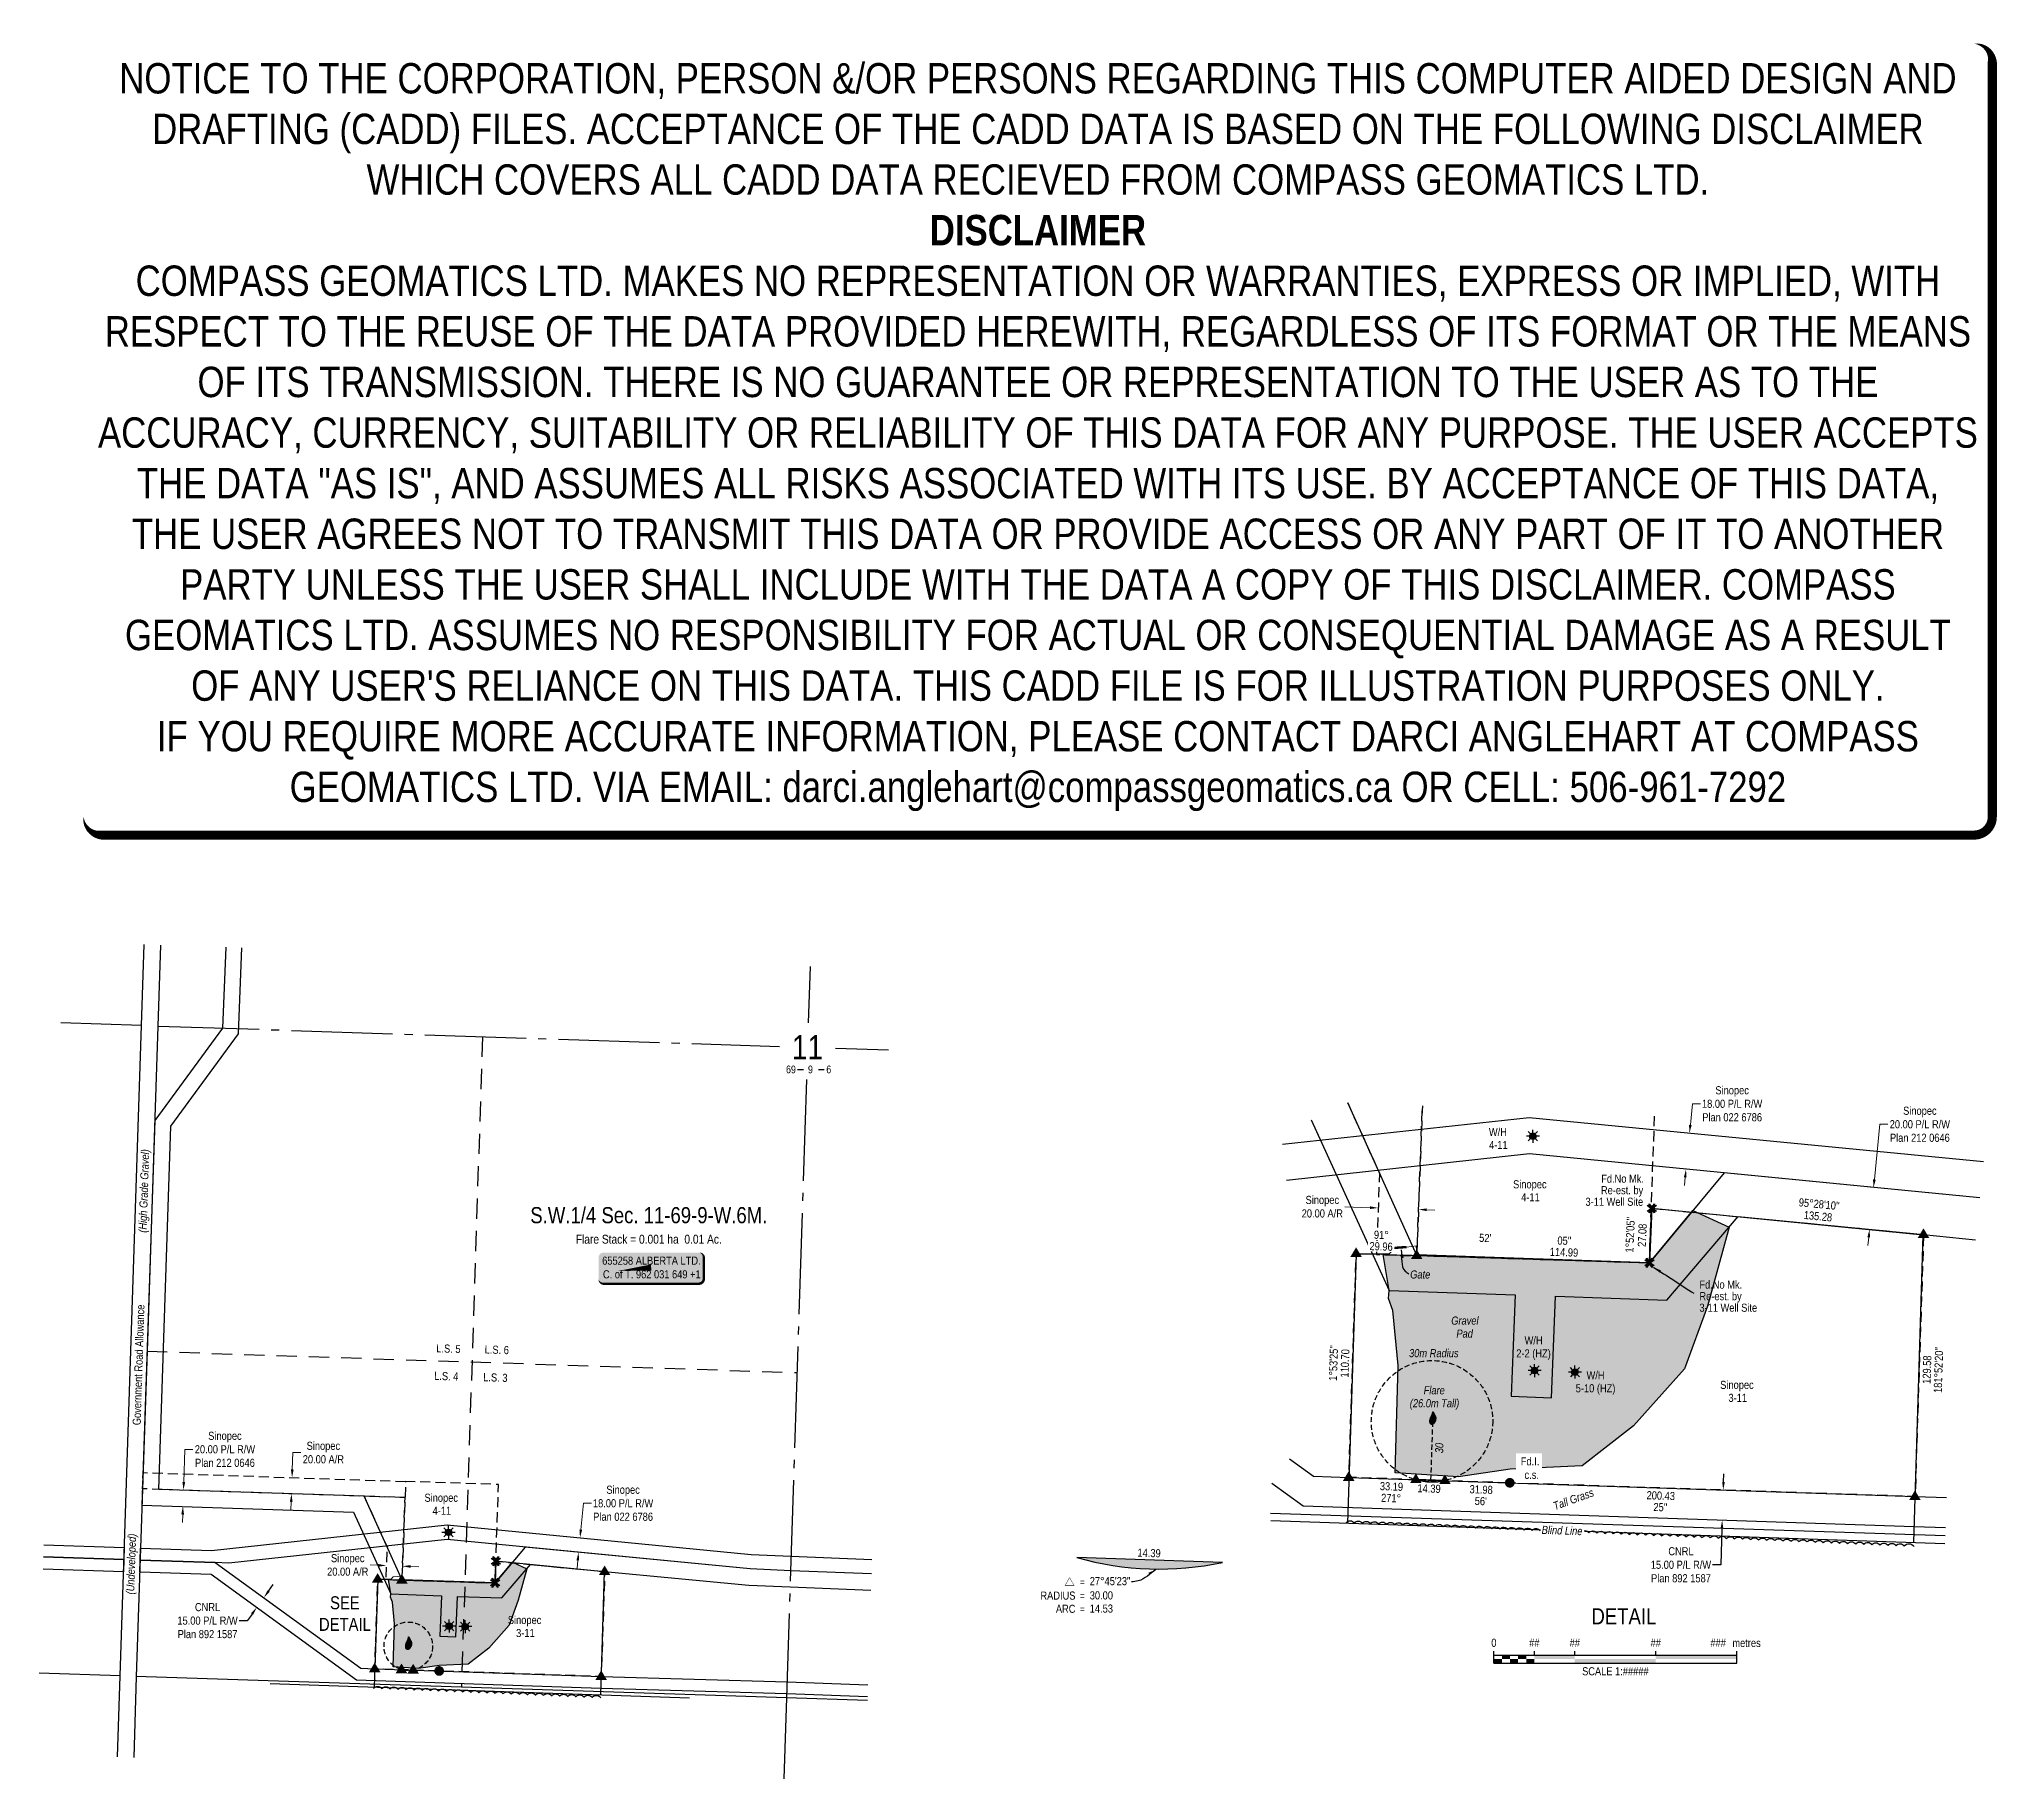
# Model space of a CAD drawing. Extents: x 354407 to 356825, y 6091735 to 6093884.
import ezdxf
from ezdxf.enums import TextEntityAlignment as Align

# ---------------------------------------------------------------- set-up
doc = ezdxf.new("R2010")
doc.units = 0
doc.header["$LTSCALE"] = 5
doc.header["$PDSIZE"] = 0.5
for name, pattern in [('0', [1, 1, 0]), ('foc-ACCESSROAD', [3.75, 2.5, -1.25]), ('foc-LSD', [8, 5, -3]), ('foc-QUARTERLINE', [33, 25, -3, 2, -3]), ('foc-TIELINE', [1.875, 1.25, -0.625])]:
    doc.linetypes.add(name, pattern=pattern)
for name, color, linetype in [('10', 1, 'Continuous'), ('9', 3, 'Continuous'), ('AS-FENCE', 48, 'foc-FENCE'), ('AS-ROADS', 254, 'Continuous'), ('AS-SYMBOL', 7, 'Continuous'), ('C-AR', 13, 'foc-ACCESSROAD'), ('C-RW', 13, 'Continuous'), ('C-SYMBOL', 7, 'Continuous'), ('C-WS', 13, 'foc-ACCESSROAD'), ('C-WS-S', 13, 'Continuous'), ('CG-NOTES', 7, 'Continuous'), ('DETAIL-T', 7, 'Continuous'), ('F-RW', 190, 'Continuous'), ('L-AREAREQUIRED', 7, 'Continuous'), ('L-BD', 7, 'Continuous'), ('L-MON', 1, 'Continuous'), ('L-MON-T', 1, 'Continuous'), ('L-ROAD-T', 7, 'Continuous'), ('L-SEC', 7, 'Continuous'), ('L-SECLBL', 7, 'Continuous'), ('L-SECQ', 8, 'foc-QUARTERLINE'), ('L-SECTION-LSD', 7, 'foc-LSD'), ('P-BUFFER-PURPLE', 187, 'foc-TIELINE'), ('P-BUFFER-PURPLE-T', 187, 'Continuous'), ('P-TEMP-H', 41, 'Continuous'), ('P-TEMP_WORKSPACE', 46, 'Continuous'), ('T-BUSH', 110, '0'), ('T-BUSH-T', 110, 'Continuous'), ('T-TIE', 201, 'foc-TIELINE')]:
    doc.layers.add(name, color=color, linetype=linetype)
for name, color, linetype, lineweight in [('AS-GENERAL', 48, 'Continuous', 18), ('C-RW-T', 13, 'Continuous', 9), ('C-WS-T', 13, 'Continuous', 9), ('P-TEMP-T', 46, 'Continuous', 18), ('T-TEXT', 48, 'Continuous', 18), ('T-TIE-T', 201, 'Continuous', 18)]:
    doc.layers.add(name, color=color, linetype=linetype, lineweight=lineweight)
doc.layers.add('DISCLAIMER', color=7, linetype='Continuous', plot=False)
doc.layers.add('oil_and_gas_wells_pt', color=7, linetype='Continuous', plot=False)
doc.styles.add('100L', font='ARIALN.TTF', dxfattribs={"height": 11})
doc.styles.add('175L', font='ARIALN.TTF', dxfattribs={"height": 20})
doc.styles.add('80', font='ARIALN.TTF', dxfattribs={"height": 10})
doc.styles.add('80CG', font='ARIALN.TTF', dxfattribs={"height": 10})
doc.styles.add('80L', font='ARIALN.TTF', dxfattribs={"height": 10})
doc.styles.add('80LS', font='ARIALNI.TTF', dxfattribs={"height": 10})
doc.styles.add('foc-LtypeFont', font='ARIALN.TTF', dxfattribs={"height": 7.35})
doc.styles.add('MtXpl_Arial_Narrow', font='ARIALNI.TTF')
doc.styles.add('SIMPLEX', font='ARIALN.TTF')
doc.linetypes.add('foc-FENCE', pattern='A,10,-1,["X",foc-LtypeFont,S=0.2,R=0,X=-0.625,Y=-0.75],-1.24', length=12.24)
doc.dimstyles.new('Compass 5 000', dxfattribs={"dimscale": 5, "dimtxt": 9, "dimasz": 2, "dimexe": 0.2, "dimexo": 0.0625, "dimgap": 0.5, "dimtad": 0, "dimtih": 1, "dimtoh": 1, "dimzin": 0, "dimdsep": 46, "dimtxsty": '80CG', "dimcen": 0.1, "dimse1": 1, "dimse2": 1, "dimclrd": 256, "dimclrt": 256, "dimaunit": 1, "dimadec": 4, "dimazin": 0, "dimtfac": 0.06, "dimtofl": 0, "dimtmove": 0, "dimatfit": 1, "dimfxl": 0.2, "dimtolj": 1, "dimtzin": 0, "dimlwd": -1, "dimarcsym": 0})

msp = doc.modelspace()

# ---------------------------------------------------------------- texts
at = {"layer": 'C-SYMBOL', "color": 3, "style": '175L'}
msp.add_text('S.W.1/4 Sec. 11-69-9-W.6M.', height=19.99487, dxfattribs=at).set_placement((355159.972, 6092415.568), align=Align.BOTTOM_CENTER)
at = {"layer": 'C-WS-T', "char_height": 9.99744, "attachment_point": 1, "line_spacing_factor": 0.961801, "style": '175L'}
for s, insert, width in [('\\pi16.809;W/H\\P\\pi17.048;4-11', (356180.853, 6092539.307), 54.76536), ('\\pi0.30913;Sinopec\\P\\pi10.354;4-11', (356227.214, 6092474.705), 41.37861), ('\\pi16.809;W/H\\P\\pi6.5797;2-2 (HZ)', (356224.919, 6092281.9), 54.76536), ('\\pi16.809;W/H\\P\\pi3.4632;5-10 (HZ)', (356301.457, 6092238.786), 54.76536), ('\\pi0.30913;Sinopec\\P\\pi10.518;3-11', (356483.059, 6092226.972), 41.37861), ('\\pi0.30913;Sinopec\\P\\pi10.354;4-11', (354882.567, 6092087.542), 41.37861), ('\\pi0.30913;Sinopec\\P\\pi10.518;3-11', (354985.542, 6091936.514), 41.37861)]:
    msp.add_mtext(s, dxfattribs=dict(at, insert=insert, width=width))
at = {"layer": 'DETAIL-T', "color": 3, "attachment_point": 5, "style": '80CG'}
for s, insert, char_height, width in [('SEE\\PDETAIL', (354784.575, 6091939.448), 15.9959, 63.61982), ('DETAIL', (356364.411, 6091936.133), 19.9949, 223.80065)]:
    msp.add_mtext(s, dxfattribs=dict(at, insert=insert, char_height=char_height, width=width))
at = {"layer": 'L-AREAREQUIRED', "color": 5, "style": '100L'}
msp.add_text('Flare Stack = 0.001 ha  0.01 Ac.', height=10.99718, dxfattribs=at).set_placement((355159.972, 6092393.074), align=Align.BOTTOM_CENTER)
at = {"layer": 'L-BD', "style": '80L'}
for s, height, rotation, p in [("95°28'10''", 9.9974, 354.5103, (356605.585, 6092445.237)), ("1°52'05''", 9.9974, 87.4695, (356372.046, 6092407.367)), ('135.28', 9.9974, 354.5103, (356604.151, 6092430.31)), ('27.08', 9.9974, 87.4695, (356387.027, 6092406.705)), ("1°53'25''", 9.9974, 88.1099, (356005.605, 6092249.02)), ('110.70', 9.9974, 88.1099, (356019.843, 6092248.55)), ("181°52'20''", 9.99744, 88.1271, (356752.957, 6092240.292)), ('129.58', 9.9974, 88.1271, (356738.719, 6092240.758))]:
    msp.add_text(s, height=height, rotation=rotation, dxfattribs=at).set_placement(p, align=Align.MIDDLE)
at = {"layer": 'L-BD', "linetype": 'Continuous', "style": '80L'}
for s, rotation, p in [("52'", 358.1992, (356193.104, 6092403.415)), ("05''", 358.1992, (356290.88, 6092400.075)), ('114.99', 358.1992, (356290.432, 6092385.835)), ('14.39', 358.0662, (356123.798, 6092093.935)), ('31.98', 358.0662, (356188.111, 6092092.676)), ('200.43', 358.0578, (356409.972, 6092085.162)), ('271°', 358.0662, (356076.851, 6092082.19)), ("56'", 358.0662, (356187.63, 6092078.438)), ("25''", 358.0578, (356409.489, 6092070.924))]:
    msp.add_text(s, height=9.9974, rotation=rotation, dxfattribs=at).set_placement(p, align=Align.MIDDLE)
at = {"layer": 'L-MON-T', "char_height": 9.99744, "attachment_point": 1, "line_spacing_factor": 0.855, "style": '80L'}
for s, insert, width in [('\\pi32.148;Fd.No Mk.\\P\\pi31.814;Re-est. by\\P\\pi12.692;3-11 Well Site', (356304.251, 6092481.651), 83.02823), ('Fd.No Mk.\\PRe-est. by\\P3-11 Well Site', (356457.703, 6092350.787), 70.89356)]:
    msp.add_mtext(s, dxfattribs=dict(at, insert=insert, width=width))
at = {"layer": 'L-ROAD-T', "style": '80L'}
msp.add_text('Government Road Allowance', height=9.99744, rotation=88.176738, dxfattribs=at).set_placement((354529.665, 6092246.617), align=Align.MIDDLE_CENTER)
at = {"layer": 'P-BUFFER-PURPLE-T', "insert": (356098.902, 6092266.113), "char_height": 9.99744, "width": 60.76655, "attachment_point": 1, "line_spacing_factor": 0.961801, "style": '175L'}
msp.add_mtext('\\pi0.15569;{\\fArial Narrow|b0|i1|c0|p34;30m Radius}', dxfattribs=at)
at = {"layer": 'P-TEMP-T', "linetype": 'Continuous', "style": '80L'}
msp.add_text('14.39', height=9.9974, rotation=358.0662, dxfattribs=at).set_placement((355777.945, 6092014.345), align=Align.MIDDLE)
at = {"layer": 'T-BUSH-T', "linetype": 'Continuous', "style": '80LS'}
msp.add_text('Tall Grass', height=9.9974, rotation=20, dxfattribs=at).set_placement((356302.04, 6092080.74), align=Align.MIDDLE_CENTER)
at = {"layer": 'T-TEXT', "style": '80LS'}
for s, p in [('(High Grade Gravel)', (354536.243, 6092461.494)), ('(Undeveloped)', (354520.476, 6092000.67))]:
    msp.add_text(s, height=9.99744, rotation=88.176687, dxfattribs=at).set_placement(p, align=Align.MIDDLE_CENTER)
at = {"layer": 'T-TEXT', "char_height": 9.99744, "attachment_point": 1, "line_spacing_factor": 0.961801, "style": '175L'}
for s, insert, width in [('\\pi0.60578;{\\fArial Narrow|b0|i1|c0|p34;Gate}', (356099.802, 6092363.328), 24.6503), ('\\pi0.60578;{\\fArial Narrow|b0|i1|c0|p34;Gravel\\P\\pi6.9684;Pad}', (356150.547, 6092306.356), 34.3204), ('\\pi17.641;{\\fArial Narrow|b0|i1|c0|p34;Flare\\P\\pi0.53417;(26.0m Tall)}', (356099.418, 6092220.281), 60.53469)]:
    msp.add_mtext(s, dxfattribs=dict(at, insert=insert, width=width))
at = {"layer": 'T-TIE-T', "insert": (356131.112, 6092137.39), "char_height": 9.99744, "width": 12.94798, "attachment_point": 1, "rotation": 88.00241, "line_spacing_factor": 0.961801, "style": '175L'}
msp.add_mtext('\\pi0.36369;{\\fArial Narrow|b0|i1|c0|p34;30}', dxfattribs=at)

# ---------------------------------------------------------------- blocks, each defined once
blk = doc.blocks.new('L-SECLBL')
at = {"layer": '9', "color": 7}
for p, q in [((-5.1, -27.8), (-12.3, -27.8)), ((20.7, -27.8), (13.5, -27.8))]:
    blk.add_line(p, q, dxfattribs=at)
at = {"layer": '10', "color": 2, "style": 'SIMPLEX'}
blk.add_attdef('SEC', text='', height=30, dxfattribs=at).set_placement((0, 0), align=Align.MIDDLE)
at = {"layer": '10', "color": 5, "style": '80L'}
blk.add_attdef('TWP', text='', height=9.5, dxfattribs=at).set_placement((-14.4, -27.4), align=Align.MIDDLE_RIGHT)
blk.add_attdef('RGE', text='', height=9.5, dxfattribs=at).set_placement((3.6, -27.4), align=Align.MIDDLE_CENTER)
blk.add_attdef('MER', text='', height=9.5, dxfattribs=at).set_placement((23.2, -27.4), align=Align.MIDDLE_LEFT)
blk = doc.blocks.new('*D362')
at = {"layer": 'C-RW-T', "transparency": 16777216}
for p, q in [((355075.9, 6092043.1), (355079.1, 6092075.7)), ((355079.1, 6092075.7), (355089.1, 6092075.7)), ((355072.2, 6092005.3), (355071.3, 6091995.3))]:
    blk.add_line(p, q, dxfattribs=at)
for points in [[(355074.3, 6092043.2), (355077.6, 6092042.9), (355075, 6092033.1)], [(355070.6, 6092005.4), (355073.9, 6092005.1), (355073.2, 6092015.2)]]:
    blk.add_solid(points, dxfattribs=at)
at = {"layer": 'C-RW-T', "transparency": 16777216, "insert": (355128.2, 6092075.7), "char_height": 10, "attachment_point": 5, "style": '80CG'}
blk.add_mtext('\\A1;Sinopec\\P18.00 P/L R/W\\PPlan 022 6786', dxfattribs=at)
blk = doc.blocks.new('STRIA')
blk.add_hatch(color=255).paths.add_polyline_path([(-0.04, 1.52), (-1.47, -0.87), (1.39, -0.87)])
blk = doc.blocks.new('STRIAA')
blk.add_blockref('STRIA', (0, 0))
blk = doc.blocks.new('STRIB')
at = {"color": 1}
blk.add_solid([(-1.12, -0.67), (-0.04, 1.13), (1.04, -0.67)], dxfattribs=at)
blk = doc.blocks.new('STRIBB')
blk.add_blockref('STRIB', (0, 0))
blk = doc.blocks.new('STRICC')
for name in ['STRIAA', 'STRIBB']:
    blk.add_blockref(name, (0, 0))
blk = doc.blocks.new('fdspike')
blk.add_blockref('STRICC', (0, 0))
blk = doc.blocks.new('fdia')
at = {"color": 255, "const_width": 1}
blk.add_lwpolyline([(-0.5, 0, 1), (0.5, 0, 1)], format="xyb", close=True, dxfattribs=at)
blk = doc.blocks.new('Fdiaa')
blk.add_blockref('fdia', (0, 0))
blk = doc.blocks.new('fdib')
at = {"color": 1, "const_width": 1.6}
blk.add_lwpolyline([(-0.4, 0, 1), (0.4, 0, 1)], format="xyb", close=True, dxfattribs=at)
at = {"color": 1}
blk.add_circle((0, 0), 0.8, dxfattribs=at)
blk = doc.blocks.new('Fdibb')
blk.add_blockref('fdib', (0, 0))
blk = doc.blocks.new('fdicc')
for name in ['Fdibb', 'Fdiaa']:
    blk.add_blockref(name, (0, 0))
blk = doc.blocks.new('FDI')
blk.add_blockref('fdicc', (0, 0))
blk = doc.blocks.new('GAS')
h = blk.add_hatch(color=255)
h.dxf.hatch_style = 1
edge = h.paths.add_edge_path()
edge.add_arc((0, 0), 0.9, 0, 360)
for p, q in [((-0.81, 0), (-1.62, 0)), ((-0.57, 0.57), (-1.14, 1.14)), ((0, 0.81), (0, 1.62)), ((0.57, 0.57), (1.14, 1.14)), ((1.62, 0), (0.81, 0)), ((-0.57, -0.57), (-1.14, -1.14)), ((0, -0.81), (0, -1.62)), ((1.14, -1.14), (0.57, -0.57))]:
    blk.add_line(p, q)
blk.add_circle((0, 0), 0.8)
blk = doc.blocks.new('*D366')
at = {"layer": 'F-RW', "transparency": 16777216}
for p, q in [((354690.3, 6091967.3), (354696.1, 6091975.4)), ((354664, 6091930.7), (354654, 6091930.7)), ((354669.9, 6091938.8), (354664, 6091930.7))]:
    blk.add_line(p, q, dxfattribs=at)
for points in [[(354668.5, 6091939.8), (354671.2, 6091937.9), (354675.7, 6091947)], [(354689, 6091968.2), (354691.7, 6091966.3), (354684.5, 6091959.2)]]:
    blk.add_solid(points, dxfattribs=at)
at = {"layer": 'F-RW', "transparency": 16777216, "insert": (354614.9, 6091930.7), "char_height": 10, "attachment_point": 5, "style": '80CG'}
blk.add_mtext('\\A1;CNRL\\P15.00 P/L R/W\\PPlan 892 1587', dxfattribs=at)
blk = doc.blocks.new('*D367')
at = {"layer": 'C-RW-T', "transparency": 16777216}
for p, q in [((354585.5, 6092101.9), (354586.9, 6092142.3)), ((354586.9, 6092142.3), (354596.9, 6092142.3)), ((354584.2, 6092061.9), (354583.9, 6092051.9))]:
    blk.add_line(p, q, dxfattribs=at)
for points in [[(354583.9, 6092101.9), (354587.2, 6092101.8), (354585.2, 6092091.9)], [(354582.5, 6092061.9), (354585.9, 6092061.8), (354584.5, 6092071.9)]]:
    blk.add_solid(points, dxfattribs=at)
at = {"layer": 'C-RW-T', "transparency": 16777216, "insert": (354636.4, 6092142.3), "char_height": 10, "attachment_point": 5, "style": '80CG'}
blk.add_mtext('\\A1;Sinopec\\P20.00 P/L R/W\\PPlan 212 0646', dxfattribs=at)
blk = doc.blocks.new('FLARE')
h = blk.add_hatch(color=255)
h.dxf.hatch_style = 1
h.paths.add_polyline_path([(0.16, 2.41, 0.114147), (0.13, 2.43), (0.11, 2.44, 0.261551), (0.01, 2.42), (0, 2.41, 0.131268), (-0.03, 2.37), (-0.04, 2.35, 0.041497), (-0.05, 2.33), (-0.05, 2.29, 0.015174), (-0.05, 2.29), (-0.06, 2.24, 0.004376), (-0.06, 2.24), (-0.07, 2.18), (-0.08, 2.11), (-0.09, 2.05), (-0.1, 1.98), (-0.12, 1.91), (-0.14, 1.83), (-0.17, 1.76), (-0.19, 1.68), (-0.22, 1.61), (-0.26, 1.53), (-0.29, 1.46), (-0.32, 1.39), (-0.36, 1.32), (-0.39, 1.25, 0.000505), (-0.39, 1.25), (-0.43, 1.18, 0.002398), (-0.43, 1.18), (-0.46, 1.1, 0.004177), (-0.46, 1.1), (-0.5, 1.03, 0.005735), (-0.5, 1.03), (-0.53, 0.95, 0.006994), (-0.53, 0.95), (-0.56, 0.87, 0.00791), (-0.57, 0.87), (-0.6, 0.78, 0.008323), (-0.6, 0.78), (-0.63, 0.69, 0.008095), (-0.63, 0.68), (-0.66, 0.59, 0.008067), (-0.66, 0.59), (-0.68, 0.49, 0.008387), (-0.68, 0.49), (-0.7, 0.39, 0.009056), (-0.71, 0.38), (-0.72, 0.28, 0.010123), (-0.72, 0.28), (-0.74, 0.18, 0.011689), (-0.74, 0.18), (-0.75, 0.08, 0.013925), (-0.75, 0.08), (-0.75, -0.02, 0.016488), (-0.75, -0.02), (-0.75, -0.11, 0.017255), (-0.75, -0.12), (-0.74, -0.2, 0.01735), (-0.74, -0.2), (-0.73, -0.28, 0.017311), (-0.73, -0.29), (-0.71, -0.36, 0.01715), (-0.71, -0.36), (-0.69, -0.43, 0.016886), (-0.69, -0.44), (-0.66, -0.5, 0.016546), (-0.66, -0.5), (-0.63, -0.56, 0.016164), (-0.63, -0.56), (-0.6, -0.61, 0.016329), (-0.6, -0.62), (-0.57, -0.66, 0.018828), (-0.57, -0.67), (-0.54, -0.71, 0.022087), (-0.53, -0.71), (-0.5, -0.75, 0.025345), (-0.49, -0.76), (-0.46, -0.78, 0.028234), (-0.45, -0.79), (-0.42, -0.82, 0.030298), (-0.41, -0.82), (-0.37, -0.84, 0.031129), (-0.36, -0.85), (-0.32, -0.86, 0.030544), (-0.31, -0.87), (-0.27, -0.88, 0.028465), (-0.26, -0.88), (-0.22, -0.89, 0.025311), (-0.21, -0.89), (-0.16, -0.89, 0.02283), (-0.15, -0.89), (-0.11, -0.89, 0.021226), (-0.1, -0.89), (-0.05, -0.88, 0.020401), (-0.04, -0.88), (0, -0.87, 0.020299), (0.01, -0.87), (0.05, -0.85, 0.020911), (0.06, -0.85), (0.11, -0.83, 0.022277), (0.11, -0.83), (0.15, -0.81, 0.023712), (0.16, -0.8), (0.2, -0.78, 0.022408), (0.21, -0.78), (0.24, -0.75, 0.01993), (0.25, -0.74), (0.28, -0.72, 0.017146), (0.28, -0.71), (0.31, -0.68, 0.014211), (0.32, -0.68), (0.35, -0.64, 0.011221), (0.35, -0.64), (0.37, -0.61, 0.008212), (0.38, -0.61), (0.4, -0.57, 0.005172), (0.4, -0.57), (0.42, -0.54, 0.002523), (0.43, -0.54), (0.45, -0.5, 0.001671), (0.45, -0.5), (0.47, -0.47, 0.001229), (0.47, -0.47), (0.49, -0.44, 0.00075), (0.49, -0.44), (0.51, -0.41, 0.00026), (0.51, -0.41), (0.54, -0.37), (0.56, -0.34), (0.58, -0.3), (0.61, -0.27), (0.63, -0.23, 0.001311), (0.63, -0.23), (0.66, -0.19, 0.003726), (0.66, -0.19), (0.69, -0.15, 0.006065), (0.69, -0.14), (0.72, -0.1, 0.008452), (0.72, -0.1), (0.74, -0.05, 0.010991), (0.75, -0.05), (0.77, 0, 0.013767), (0.77, 0), (0.79, 0.05, 0.016839), (0.8, 0.05), (0.81, 0.1, 0.019104), (0.82, 0.11), (0.83, 0.15, 0.016987), (0.83, 0.16), (0.84, 0.21, 0.013636), (0.84, 0.21), (0.85, 0.26, 0.010244), (0.85, 0.27), (0.86, 0.31, 0.006846), (0.86, 0.32), (0.86, 0.37, 0.003419), (0.86, 0.37), (0.86, 0.41), (0.87, 0.46), (0.87, 0.5), (0.88, 0.54), (0.88, 0.59), (0.89, 0.63, 0.001278), (0.89, 0.63), (0.89, 0.67, 0.004735), (0.89, 0.67), (0.9, 0.71, 0.008354), (0.9, 0.72), (0.9, 0.76, 0.012059), (0.9, 0.76), (0.9, 0.8, 0.015712), (0.9, 0.81), (0.9, 0.85, 0.018457), (0.9, 0.85), (0.9, 0.89, 0.018102), (0.9, 0.9), (0.89, 0.94, 0.016533), (0.89, 0.95), (0.88, 0.99, 0.014576), (0.88, 0.99), (0.87, 1.03, 0.012435), (0.86, 1.04), (0.85, 1.08, 0.010283), (0.85, 1.09), (0.83, 1.13, 0.00824), (0.83, 1.13), (0.81, 1.18, 0.00638), (0.81, 1.18), (0.78, 1.23, 0.004735), (0.78, 1.23), (0.76, 1.29, 0.003388), (0.75, 1.29), (0.73, 1.34, 0.002345), (0.73, 1.34), (0.7, 1.4, 0.001492), (0.7, 1.4), (0.67, 1.46, 0.000746), (0.67, 1.46), (0.63, 1.51), (0.6, 1.57), (0.57, 1.62), (0.55, 1.68), (0.52, 1.73), (0.49, 1.78), (0.47, 1.83), (0.45, 1.87), (0.42, 1.92), (0.4, 1.97), (0.38, 2.02), (0.35, 2.08, 0.000332), (0.35, 2.08), (0.33, 2.13, 0.001849), (0.33, 2.13), (0.3, 2.19, 0.0038), (0.3, 2.19), (0.27, 2.24, 0.006473), (0.27, 2.24), (0.25, 2.29, 0.010865), (0.24, 2.3), (0.22, 2.34, 0.019524), (0.22, 2.34), (0.19, 2.38, 0.041077), (0.18, 2.39)])
at = {"color": 48, "flags": 128}
for points in [[(0.11, -0.72), (0.07, -0.74), (0.03, -0.76), (-0.02, -0.77), (-0.07, -0.78), (-0.11, -0.79), (-0.16, -0.79), (-0.2, -0.79), (-0.25, -0.78), (-0.29, -0.77), (-0.32, -0.76), (-0.36, -0.74), (-0.4, -0.71), (-0.43, -0.68), (-0.46, -0.65), (-0.49, -0.61), (-0.52, -0.56), (-0.54, -0.51), (-0.57, -0.46), (-0.59, -0.4), (-0.61, -0.33), (-0.63, -0.26), (-0.64, -0.19), (-0.65, -0.11), (-0.65, -0.02), (-0.65, 0.07), (-0.64, 0.17), (-0.63, 0.27), (-0.61, 0.36), (-0.58, 0.46), (-0.56, 0.56), (-0.53, 0.66), (-0.5, 0.75), (-0.47, 0.83), (-0.44, 0.91), (-0.41, 0.99), (-0.37, 1.06), (-0.34, 1.13), (-0.3, 1.2), (-0.27, 1.27), (-0.23, 1.34), (-0.2, 1.42), (-0.16, 1.49), (-0.13, 1.57), (-0.1, 1.65), (-0.07, 1.73), (-0.04, 1.8), (-0.02, 1.88), (0, 1.96), (0.01, 2.03), (0.02, 2.1), (0.03, 2.17), (0.04, 2.22), (0.05, 2.27), (0.05, 2.31), (0.06, 2.34), (0.08, 2.35), (0.09, 2.34), (0.11, 2.32), (0.13, 2.29), (0.16, 2.25), (0.18, 2.2), (0.21, 2.14), (0.24, 2.09), (0.26, 2.03), (0.29, 1.98), (0.31, 1.93), (0.33, 1.88), (0.36, 1.83), (0.38, 1.78), (0.41, 1.73), (0.43, 1.68), (0.46, 1.63), (0.49, 1.58), (0.52, 1.52), (0.55, 1.47), (0.58, 1.41), (0.61, 1.35), (0.64, 1.3), (0.67, 1.24), (0.69, 1.19), (0.72, 1.14), (0.74, 1.09), (0.75, 1.05), (0.77, 1), (0.78, 0.96), (0.79, 0.92), (0.8, 0.88), (0.8, 0.84), (0.8, 0.8), (0.8, 0.76), (0.8, 0.72), (0.79, 0.68), (0.79, 0.64), (0.78, 0.6), (0.78, 0.56), (0.77, 0.51), (0.77, 0.47), (0.76, 0.42), (0.76, 0.37), (0.76, 0.33), (0.75, 0.28), (0.74, 0.23), (0.73, 0.18), (0.72, 0.13), (0.7, 0.09), (0.68, 0.04), (0.66, 0), (0.63, -0.05), (0.61, -0.09), (0.58, -0.13), (0.55, -0.17), (0.53, -0.21), (0.5, -0.25), (0.48, -0.28), (0.45, -0.32), (0.43, -0.35), (0.41, -0.38), (0.39, -0.42), (0.37, -0.45), (0.34, -0.48), (0.32, -0.51), (0.3, -0.55), (0.27, -0.58), (0.24, -0.61), (0.21, -0.64), (0.18, -0.67), (0.15, -0.7)], [(0.02, -0.75), (-0.01, -0.76), (-0.03, -0.77), (-0.05, -0.78), (-0.08, -0.78), (-0.11, -0.79), (-0.13, -0.79), (-0.16, -0.79), (-0.18, -0.78), (-0.2, -0.78), (-0.23, -0.77), (-0.25, -0.76), (-0.26, -0.74), (-0.28, -0.73), (-0.3, -0.71), (-0.32, -0.69), (-0.33, -0.66), (-0.35, -0.63), (-0.36, -0.6), (-0.37, -0.57), (-0.39, -0.53), (-0.4, -0.49), (-0.4, -0.45), (-0.41, -0.41), (-0.41, -0.36), (-0.41, -0.31), (-0.4, -0.25), (-0.39, -0.2), (-0.38, -0.14), (-0.37, -0.09), (-0.36, -0.03), (-0.34, 0.02), (-0.32, 0.07), (-0.31, 0.12), (-0.29, 0.16), (-0.27, 0.21), (-0.25, 0.25), (-0.23, 0.29), (-0.21, 0.33), (-0.19, 0.37), (-0.17, 0.41), (-0.15, 0.45), (-0.14, 0.49), (-0.12, 0.53), (-0.1, 0.58), (-0.08, 0.62), (-0.07, 0.66), (-0.06, 0.71), (-0.05, 0.75), (-0.04, 0.79), (-0.03, 0.83), (-0.03, 0.87), (-0.02, 0.9), (-0.02, 0.93), (-0.01, 0.95), (-0.01, 0.96), (0, 0.97), (0.01, 0.96), (0.02, 0.95), (0.03, 0.94), (0.04, 0.91), (0.06, 0.88), (0.07, 0.86), (0.09, 0.82), (0.1, 0.79), (0.12, 0.76), (0.13, 0.74), (0.14, 0.71), (0.16, 0.68), (0.17, 0.65), (0.18, 0.63), (0.2, 0.6), (0.21, 0.57), (0.23, 0.54), (0.25, 0.51), (0.26, 0.47), (0.28, 0.44), (0.3, 0.41), (0.31, 0.38), (0.33, 0.35), (0.34, 0.32), (0.36, 0.29), (0.37, 0.27), (0.38, 0.24), (0.39, 0.22), (0.39, 0.19), (0.4, 0.17), (0.4, 0.15), (0.41, 0.13), (0.41, 0.1), (0.41, 0.08), (0.4, 0.06), (0.4, 0.04), (0.4, 0.01), (0.39, -0.01), (0.39, -0.03), (0.39, -0.06), (0.39, -0.08), (0.38, -0.11), (0.38, -0.14), (0.38, -0.16), (0.38, -0.19), (0.37, -0.22), (0.37, -0.24), (0.36, -0.27), (0.35, -0.3), (0.34, -0.32), (0.32, -0.35), (0.31, -0.37), (0.3, -0.4), (0.28, -0.42), (0.27, -0.44), (0.25, -0.46), (0.24, -0.48), (0.22, -0.5), (0.21, -0.52), (0.2, -0.54), (0.19, -0.56), (0.17, -0.58), (0.16, -0.6), (0.15, -0.61), (0.14, -0.63), (0.12, -0.65), (0.11, -0.67), (0.09, -0.69), (0.08, -0.7), (0.06, -0.72), (0.04, -0.74)]]:
    blk.add_lwpolyline(points, close=True, dxfattribs=at)
blk = doc.blocks.new('*U365')
h = blk.add_hatch(color=59)
edge = h.paths.add_edge_path()
edge.add_line((-59, -20), (59, -20))
edge.add_arc((59, -14), 6, 270, 360)
edge.add_line((65, -14), (65, 12.5))
edge.add_arc((59, 12.5), 6, 0, 90)
edge.add_line((59, 18.5), (-59, 18.5))
edge.add_arc((-59, 12.5), 6, 90, 180)
edge.add_line((-65, 12.5), (-65, -14))
edge.add_arc((-59, -14), 6, 180, 270)
at = {"color": 1, "flags": 128}
blk.add_lwpolyline([(-59, -20, 3, 3, 0), (59, -20, 3, 3, 0.414214), (65, -14, 3, 3, 0), (65, 12.5, 3, 0, 0.414214), (59, 18.5, 0, 0, 0), (-59, 18.5, 0, 0, 0.414214), (-65, 12.5, 0, 0, 0), (-65, -14, 0, 3, 0.414214)], format="xyseb", close=True, dxfattribs=at)
blk.add_lwpolyline([(-40.2, -4.1, 0, 7.5, 0), (0, 0, 0, 0, 0)], format="xyseb", dxfattribs=at)
at = {"color": 1, "style": '80'}
blk.add_attdef('ENTER_TEXT_001', (-36, -5), '', height=10, dxfattribs=at)
blk = doc.blocks.new('*D380')
at = {"layer": 'C-RW-T', "transparency": 16777216}
for p, q in [((354719.6, 6092117.4), (354720.3, 6092138.3)), ((354720.3, 6092138.3), (354730.3, 6092138.3)), ((354718.3, 6092077.4), (354717.9, 6092067.4))]:
    blk.add_line(p, q, dxfattribs=at)
for points in [[(354717.9, 6092117.5), (354721.3, 6092117.4), (354719.3, 6092107.4)], [(354716.6, 6092077.5), (354719.9, 6092077.4), (354718.6, 6092087.4)]]:
    blk.add_solid(points, dxfattribs=at)
at = {"layer": 'C-RW-T', "transparency": 16777216, "insert": (354758, 6092138.3), "char_height": 10, "attachment_point": 5, "style": '80CG'}
blk.add_mtext('\\A1;Sinopec\\P20.00 A/R', dxfattribs=at)
blk = doc.blocks.new('TEMP')
h = blk.add_hatch(color=255)
h.dxf.hatch_style = 1
h.paths.add_polyline_path([(0, 0.25), (-0.67, 1.15), (-0.67, 0.67), (-1.15, 0.67), (-0.25, 0), (-1.15, -0.67), (-0.67, -0.67), (-0.67, -1.15), (0, -0.25), (0.67, -1.15), (0.67, -0.67), (1.15, -0.67), (0.25, 0), (1.15, 0.67), (0.67, 0.67), (0.67, 1.15)])
h.paths.add_polyline_path([(0.57, 0.85), (0.57, 0.57), (0.85, 0.57), (0.08, 0), (0.85, -0.57), (0.57, -0.57), (0.57, -0.85), (0, -0.08), (-0.57, -0.85), (-0.57, -0.57), (-0.85, -0.57), (-0.08, 0), (-0.85, 0.57), (-0.57, 0.57), (-0.57, 0.85), (0, 0.08)], flags=16)
h = blk.add_hatch(color=1)
h.dxf.hatch_style = 1
h.paths.add_polyline_path([(0, 0.08), (-0.57, 0.85), (-0.57, 0.57), (-0.85, 0.57), (-0.08, 0), (-0.85, -0.57), (-0.57, -0.57), (-0.57, -0.85), (0, -0.08), (0.57, -0.85), (0.57, -0.57), (0.85, -0.57), (0.08, 0), (0.85, 0.57), (0.57, 0.57), (0.57, 0.85)])
at = {"color": 1}
for p, q in [((-0.08, 0), (0.08, 0)), ((0, 0.08), (0, -0.08))]:
    blk.add_line(p, q, dxfattribs=at)
at = {"color": 255, "flags": 128}
blk.add_lwpolyline([(-0.25, 0), (-1.15, 0.67), (-0.67, 0.67), (-0.67, 1.15), (0, 0.25), (0.67, 1.15), (0.67, 0.67), (1.15, 0.67), (0.25, 0), (1.15, -0.67), (0.67, -0.67), (0.67, -1.15), (0, -0.25), (-0.67, -1.15), (-0.67, -0.67), (-1.15, -0.67)], close=True, dxfattribs=at)
at = {"color": 1, "flags": 128}
blk.add_lwpolyline([(-0.08, 0), (-0.85, 0.57), (-0.57, 0.57), (-0.57, 0.85), (0, 0.08), (0.57, 0.85), (0.57, 0.57), (0.85, 0.57), (0.08, 0), (0.85, -0.57), (0.57, -0.57), (0.57, -0.85), (0, -0.08), (-0.57, -0.85), (-0.57, -0.57), (-0.85, -0.57)], close=True, dxfattribs=at)
blk = doc.blocks.new('*D382')
at = {"layer": 'C-RW-T', "transparency": 16777216}
for p, q in [((356446.5, 6092543), (356449, 6092569.1)), ((356449, 6092569.1), (356459, 6092569.1)), ((356440.2, 6092478.4), (356439.2, 6092468.4))]:
    blk.add_line(p, q, dxfattribs=at)
at = {"layer": 'C-RW-T', "linetype": 'Continuous', "transparency": 16777216}
for points in [[(356444.8, 6092543.2), (356448.1, 6092542.9), (356445.5, 6092533.1)], [(356438.5, 6092478.5), (356441.8, 6092478.2), (356441.1, 6092488.3)]]:
    blk.add_solid(points, dxfattribs=at)
at = {"layer": 'C-RW-T', "linetype": 'Continuous', "transparency": 16777216, "insert": (356498.1, 6092569.1), "char_height": 10, "attachment_point": 5, "style": '80CG'}
blk.add_mtext('\\A1;Sinopec\\P18.00 P/L R/W\\PPlan 022 6786', dxfattribs=at)
blk = doc.blocks.new('*D383')
at = {"layer": 'C-RW-T', "transparency": 16777216}
for p, q in [((356673.8, 6092475.7), (356680.4, 6092543.8)), ((356680.4, 6092543.8), (356690.4, 6092543.8)), ((356666.8, 6092404.2), (356665.9, 6092394.2))]:
    blk.add_line(p, q, dxfattribs=at)
at = {"layer": 'C-RW-T', "linetype": 'Continuous', "transparency": 16777216}
for points in [[(356672.1, 6092475.9), (356675.5, 6092475.5), (356672.8, 6092465.7)], [(356665.2, 6092404.4), (356668.5, 6092404), (356667.8, 6092414.1)]]:
    blk.add_solid(points, dxfattribs=at)
at = {"layer": 'C-RW-T', "linetype": 'Continuous', "transparency": 16777216, "insert": (356730, 6092543.8), "char_height": 10, "attachment_point": 5, "style": '80CG'}
blk.add_mtext('\\A1;Sinopec\\P20.00 P/L R/W\\PPlan 212 0646', dxfattribs=at)
blk = doc.blocks.new('*D384')
at = {"layer": 'F-RW', "transparency": 16777216}
for p, q in [((356487.5, 6092102), (356487.8, 6092112)), ((356485.5, 6092044.6), (356484, 6091999.7)), ((356484, 6091999.7), (356474, 6091999.7))]:
    blk.add_line(p, q, dxfattribs=at)
at = {"layer": 'F-RW', "linetype": 'Continuous', "transparency": 16777216}
for points in [[(356485.8, 6092102.1), (356489.1, 6092102), (356487.1, 6092092)], [(356483.8, 6092044.6), (356487.2, 6092044.5), (356485.8, 6092054.6)]]:
    blk.add_solid(points, dxfattribs=at)
at = {"layer": 'F-RW', "linetype": 'Continuous', "transparency": 16777216, "insert": (356434.9, 6091999.7), "char_height": 10, "attachment_point": 5, "style": '80CG'}
blk.add_mtext('\\A1;CNRL\\P15.00 P/L R/W\\PPlan 892 1587', dxfattribs=at)
blk = doc.blocks.new('*U396')
at = {"color": 0}
for p, q in [((-150, 0), (-150, 15)), ((-150, 10), (150.2, 10)), ((-150, 0), (150.2, 0)), ((-100, 10), (-100, 15)), ((-50, 10), (-50, 15)), ((50, 10), (50, 15)), ((150.2, 0), (150.2, 15))]:
    blk.add_line(p, q, dxfattribs=at)
for points in [[(-150, 5), (-140, 5), (-150, 0), (-140, 0)], [(-140, 10), (-130, 10), (-140, 5), (-130, 5)], [(-130, 5), (-120, 5), (-130, 0), (-120, 0)], [(-120, 10), (-110, 10), (-120, 5), (-110, 5)], [(-110, 5), (-100, 5), (-110, 0), (-100, 0)], [(-100, 10), (-50, 10), (-100, 5), (-50, 5)], [(-50, 5), (50, 5), (-50, 0), (50, 0)], [(50, 10), (150.2, 10), (50, 5), (150.2, 5)]]:
    blk.add_solid(points, dxfattribs=at)
at = {"color": 0, "style": '80'}
blk.add_text('metres', height=10, dxfattribs=at).set_placement((162.2, 20), align=Align.CENTER)
at = {"color": 0, "char_height": 10, "style": '80'}
for s, insert, attachment_point in [('0', (-150, 30.2), 2), ('##', (-100, 30.2), 2), ('##', (-50, 30.2), 2), ('##', (50, 30.2), 2), ('###', (136.7, 30.2), 3), ('SCALE 1:#####', (0.1, -5), 2)]:
    blk.add_mtext(s, dxfattribs=dict(at, insert=insert, attachment_point=attachment_point))
blk = doc.blocks.new('TRIA')
blk.add_hatch(color=255).paths.add_polyline_path([(-0.04, 1.52), (-1.47, -0.87), (1.39, -0.87)])
blk = doc.blocks.new('TRIAA')
blk.add_blockref('TRIA', (0, 0))
blk = doc.blocks.new('TRIB')
at = {"color": 1}
blk.add_lwpolyline([(-1.12, -0.67), (-0.04, 1.13), (1.04, -0.67)], close=True, dxfattribs=at)
blk = doc.blocks.new('TRIBB')
blk.add_blockref('TRIB', (0, 0))
blk = doc.blocks.new('TRICC')
for name in ['TRIAA', 'TRIBB']:
    blk.add_blockref(name, (0, 0))
blk = doc.blocks.new('plspike')
blk.add_blockref('TRICC', (0, 0))
blk = doc.blocks.new('*D386')
at = {"layer": 'C-RW-T', "transparency": 16777216}
for p, q in [((354825.8, 6091999.1), (354815.8, 6091999.5)), ((354865.8, 6091997.6), (354875.7, 6091997.3))]:
    blk.add_line(p, q, dxfattribs=at)
at = {"layer": 'C-RW-T', "linetype": 'Continuous', "transparency": 16777216}
for points in [[(354825.8, 6092000.8), (354825.7, 6091997.4), (354835.8, 6091998.7)], [(354865.8, 6091999.3), (354865.7, 6091996), (354855.8, 6091998)]]:
    blk.add_solid(points, dxfattribs=at)
at = {"layer": 'C-RW-T', "linetype": 'Continuous', "transparency": 16777216, "insert": (354788.1, 6091999.5), "char_height": 10, "attachment_point": 5, "style": '80CG'}
blk.add_mtext('\\A1;Sinopec\\P20.00 A/R', dxfattribs=at)
blk = doc.blocks.new('*D387')
at = {"layer": 'C-RW-T', "transparency": 16777216}
for p, q in [((356050.9, 6092440.8), (356019.7, 6092442)), ((356120.7, 6092438.2), (356130.7, 6092437.8))]:
    blk.add_line(p, q, dxfattribs=at)
at = {"layer": 'C-RW-T', "linetype": 'Continuous', "transparency": 16777216}
for points in [[(356051, 6092442.5), (356050.9, 6092439.2), (356060.9, 6092440.5)], [(356120.8, 6092439.9), (356120.7, 6092436.6), (356110.7, 6092438.6)]]:
    blk.add_solid(points, dxfattribs=at)
at = {"layer": 'C-RW-T', "linetype": 'Continuous', "transparency": 16777216, "insert": (355991.9, 6092442), "char_height": 10, "attachment_point": 5, "style": '80CG'}
blk.add_mtext('\\A1;Sinopec\\P20.00 A/R', dxfattribs=at)
blk = doc.blocks.new('curve')
at = {"const_width": 0.1}
blk.add_lwpolyline([(-4.99, 5.39), (-6.08, 3.49), (-3.89, 3.49)], close=True, dxfattribs=at)
at = {"style": '80'}
for s, p in [('RADIUS', (-3.54, -0.05)), ('ARC', (-3.54, -3.31))]:
    blk.add_text(s, height=2, dxfattribs=at).set_placement(p, align=Align.RIGHT)
for p in [(-2.44, 3.36), (-2.44, -0.04), (-2.44, -3.3)]:
    blk.add_text('=', height=1.8, dxfattribs=at).set_placement(p)
for tag, p in [('DELTA', (0, 3.52)), ('CURVE_RADIUS', (0, 0)), ('ARC_LENGTH', (0, -3.26))]:
    blk.add_attdef(tag, p, '', height=2, dxfattribs=at)
blk = doc.blocks.new('Disclaimer_Legal')
at = {"layer": 'DISCLAIMER', "color": 254, "flags": 128}
blk.add_lwpolyline([(-3612.9, -1104.6, 37.5, 37.5, 0), (4096.1, -1104.6, 37.5, 37.5, 0.414214), (4171.1, -1029.6, 37.5, 37.5, 0), (4171.1, 2078.7, 37.5, 0, 0.414214), (4096.1, 2153.7, 0, 0, 0), (-3612.9, 2153.7, 0, 0, 0.414214), (-3687.9, 2078.7, 0, 0, 0), (-3687.9, -1029.6, 0, 37.5, 0.414214)], format="xyseb", close=True, dxfattribs=at)
at = {"layer": 'DISCLAIMER', "color": 254, "insert": (241.6, 533.9), "char_height": 125, "width": 7717.568, "attachment_point": 5, "style": '80'}
blk.add_mtext('NOTICE TO THE CORPORATION, PERSON &/OR PERSONS REGARDING THIS COMPUTER AIDED DESIGN AND DRAFTING (CADD) FILES. ACCEPTANCE OF THE CADD DATA IS BASED ON THE FOLLOWING DISCLAIMER WHICH COVERS ALL CADD DATA RECIEVED FROM COMPASS GEOMATICS LTD.\\P{\\fArial Narrow|b1|i0|c0|p34;DISCLAIMER}\\PCOMPASS GEOMATICS LTD. MAKES NO REPRESENTATION OR WARRANTIES, EXPRESS OR IMPLIED, WITH RESPECT TO THE REUSE OF THE DATA PROVIDED HEREWITH, REGARDLESS OF ITS FORMAT OR THE MEANS OF ITS TRANSMISSION. THERE IS NO GUARANTEE OR REPRESENTATION TO THE USER AS TO THE ACCURACY, CURRENCY, SUITABILITY OR RELIABILITY OF THIS DATA FOR ANY PURPOSE. THE USER ACCEPTS THE DATA "AS IS", AND ASSUMES ALL RISKS ASSOCIATED WITH ITS USE. BY ACCEPTANCE OF THIS DATA, THE USER AGREES NOT TO TRANSMIT THIS DATA OR PROVIDE ACCESS OR ANY PART OF IT TO ANOTHER PARTY UNLESS THE USER SHALL INCLUDE WITH THE DATA A COPY OF THIS DISCLAIMER. COMPASS GEOMATICS LTD. ASSUMES NO RESPONSIBILITY FOR ACTUAL OR CONSEQUENTIAL DAMAGE AS A RESULT OF ANY USER\'S RELIANCE ON THIS DATA. THIS CADD FILE IS FOR ILLUSTRATION PURPOSES ONLY.\\PIF YOU REQUIRE MORE ACCURATE INFORMATION, PLEASE CONTACT DARCI ANGLEHART AT COMPASS GEOMATICS LTD. VIA EMAIL: darci.anglehart@compassgeomatics.ca OR CELL: 506-961-7292', dxfattribs=at)

# ---------------------------------------------------------------- dimensions: what is measured, and where the dimension line sits
at = {"layer": 'C-RW-T', "color": 2, "linetype": 'Continuous'}
for base, p1, p2, angle, text, picture, middle in [((356445.485, 6092533.077), (356675.67, 6092465.464), (356680.03, 6092510.231), 84.436645, 'Sinopec\\P18.00 P/L R/W\\PPlan 022 6786', '*D382', (356498.082, 6092569.12)), ((356672.828, 6092465.741), (356667.029, 6092414.223), (356672.055, 6092465.816), 84.435931, 'Sinopec\\P20.00 P/L R/W\\PPlan 212 0646', '*D383', (356729.968, 6092543.762))]:
    dim = msp.add_linear_dim(base=base, p1=p1, p2=p2, angle=angle, text=text, dimstyle='Compass 5 000', dxfattribs=at)
    dim.commit()
    dim.dimension.update_dxf_attribs({"geometry": picture, "text_midpoint": middle, "dimtype": 161})
at = {"layer": 'C-RW-T', "color": 2}
dim = msp.add_linear_dim(base=(354585.191, 6092091.856), p1=(354692.992, 6092068.28), p2=(354693.654, 6092088.263), angle=88.103154, text='Sinopec\\P20.00 P/L R/W\\PPlan 212 0646', dimstyle='Compass 5 000', dxfattribs=at)
dim.commit()
dim.dimension.update_dxf_attribs({"geometry": '*D367', "text_midpoint": (354636.403, 6092142.338), "dimtype": 161})
at = {"layer": 'C-RW-T'}
dim = msp.add_linear_dim(base=(354719.269, 6092107.421), p1=(354840.211, 6092083.41), p2=(354840.873, 6092103.394), angle=88.103154, text='Sinopec\\P20.00 A/R', dimstyle='Compass 5 000', dxfattribs=at)
dim.commit()
dim.dimension.update_dxf_attribs({"geometry": '*D380', "text_midpoint": (354758.027, 6092138.305), "dimtype": 161})
at = {"layer": 'C-RW-T', "color": 6}
dim = msp.add_linear_dim(base=(355074.955, 6092033.131), p1=(355126.119, 6092010.07), p2=(355127.863, 6092027.977), angle=84.436645, text='Sinopec\\P18.00 P/L R/W\\PPlan 022 6786', dimstyle='Compass 5 000', dxfattribs=at)
dim.commit()
dim.dimension.update_dxf_attribs({"geometry": '*D362', "text_midpoint": (355128.192, 6092075.747), "dimtype": 161})
at = {"layer": 'C-RW-T', "color": 6, "linetype": 'Continuous'}
dim = msp.add_linear_dim(base=(354835.777, 6091998.73), p1=(354857.924, 6092056.814), p2=(354837.943, 6092057.55), angle=177.89129, text='Sinopec\\P20.00 A/R', dimstyle='Compass 5 000', dxfattribs=at)
dim.commit()
dim.dimension.update_dxf_attribs({"geometry": '*D386', "text_midpoint": (354788.055, 6091999.466), "dimtype": 161})
at = {"layer": 'F-RW', "color": 2, "linetype": 'Continuous'}
dim = msp.add_linear_dim(base=(356485.843, 6092054.579), p1=(356483.97, 6092092.154), p2=(356482.701, 6092054.686), angle=268.060209, text='CNRL\\P15.00 P/L R/W\\PPlan 892 1587', dimstyle='Compass 5 000', dxfattribs=at)
dim.commit()
dim.dimension.update_dxf_attribs({"geometry": '*D384', "text_midpoint": (356434.899, 6091999.734), "dimtype": 161})
at = {"layer": 'F-RW', "color": 2}
dim = msp.add_aligned_dim(p1=(354703.476, 6091945.492), p2=(354694.712, 6091933.3), distance=-23.41, text='CNRL\\P15.00 P/L R/W\\PPlan 892 1587', dimstyle='Compass 5 000', dxfattribs=at)
dim.commit()
dim.dimension.update_dxf_attribs({"geometry": '*D366', "text_midpoint": (354614.943, 6091930.724)})

# ---------------------------------------------------------------- hatches: boundary and pattern name
at = {"layer": 'AS-ROADS', "linetype": 'Continuous'}
h = msp.add_hatch(color=256, dxfattribs=at)
h.dxf.hatch_style = 1
h.paths.add_polyline_path([(356085.436, 6092245.999), (356079.053, 6092313.85), (356073.82, 6092328.441), (356074.552, 6092338.661), (356066.891, 6092383.141), (356108.643, 6092381.769), (356395.856, 6092372.739), (356449.614, 6092437.169), (356494.439, 6092416.632), (356467.693, 6092319.112), (356439.174, 6092241.912), (356376.323, 6092171.184), (356312.735, 6092121.751), (356223.829, 6092117.631), (356160.041, 6092108.229), (356081.778, 6092113.464)])
h = msp.add_hatch(color=256, dxfattribs=at)
h.dxf.hatch_style = 1
h.paths.add_polyline_path([(354845.846, 6091926.588), (354843.293, 6091953.728), (354841.013, 6091959.629), (354841.493, 6091963.653), (354838.428, 6091981.445), (354855.129, 6091980.896), (354970.014, 6091977.284), (354991.517, 6092003.056), (355009.447, 6091994.841), (354998.749, 6091955.833), (354987.341, 6091924.953), (354962.201, 6091896.662), (354936.766, 6091876.889), (354901.203, 6091875.241), (354875.688, 6091871.48), (354844.383, 6091873.574)])
at = {"layer": 'P-TEMP-H', "linetype": 'Continuous'}
h = msp.add_hatch(color=256, dxfattribs=at)
h.dxf.hatch_style = 1
edge = h.paths.add_edge_path()
edge.add_line((356143.563, 6092103.684), (356107.614, 6092104.901))
edge.add_arc((356128.053, 6092177.043), 74.981, 254.182017, 281.938401)
h = msp.add_hatch(color=256, dxfattribs=at)
h.dxf.hatch_style = 1
edge = h.paths.add_edge_path()
edge.add_line((355868.475, 6092002.6), (355688.73, 6092008.688))
edge.add_arc((355790.922, 6092369.395), 374.904, 254.182017, 281.938401)

# ---------------------------------------------------------------- linework, layer by layer
at = {"layer": 'AS-FENCE', "flags": 128}
for points in [[(356722.339, 6092027.477), (356734.098, 6092407.054), (356398.828, 6092439.999), (356395.856, 6092372.739), (356109.201, 6092382.532)], [(356074.111, 6092383.397), (356033.898, 6092383.604), (356022.817, 6092051.297)], [(356109.111, 6092382.874), (356108.143, 6092393.514)], [(355928.172, 6092054.52), (356760.797, 6092026.167)], [(355100.607, 6091839.179), (355105.311, 6091991.01), (354971.203, 6092004.188), (354970.014, 6091977.284), (354855.352, 6091981.201)], [(354841.316, 6091981.547), (354825.231, 6091981.63), (354820.799, 6091848.707)], [(354855.316, 6091981.338), (354854.929, 6091985.594)], [(354692.214, 6091853.085), (355210.325, 6091835.443)]]:
    msp.add_lwpolyline(points, dxfattribs=at)
at = {"layer": 'AS-GENERAL', "flags": 128}
for points in [[(356074.111, 6092383.397), (356081.371, 6092391.172), (356095.833, 6092392.209), (356108.143, 6092393.514)], [(354841.316, 6091981.547), (354844.22, 6091984.657), (354850.005, 6091985.072), (354854.929, 6091985.594)]]:
    msp.add_lwpolyline(points, dxfattribs=at)
at = {"layer": 'AS-GENERAL', "linetype": 'Continuous', "const_width": 2.999, "flags": 128}
msp.add_lwpolyline([(356095.833, 6092392.209), (356081.371, 6092391.172)], dxfattribs=at)
at = {"layer": 'AS-ROADS', "linetype": 'Continuous', "flags": 128}
for points in [[(356085.436, 6092245.999), (356079.053, 6092313.85), (356073.82, 6092328.441), (356074.552, 6092338.661), (356066.891, 6092383.141), (356108.643, 6092381.769), (356395.856, 6092372.739), (356449.614, 6092437.169), (356494.439, 6092416.632), (356467.693, 6092319.112), (356439.174, 6092241.912), (356376.323, 6092171.184), (356312.735, 6092121.751), (356223.829, 6092117.631), (356160.041, 6092108.229)], [(354845.846, 6091926.588), (354843.293, 6091953.728), (354841.013, 6091959.629), (354841.493, 6091963.653), (354838.428, 6091981.445), (354855.129, 6091980.896), (354970.014, 6091977.284), (354991.517, 6092003.056), (355009.447, 6091994.841), (354998.749, 6091955.833), (354987.341, 6091924.953), (354962.201, 6091896.662), (354936.766, 6091876.889), (354901.203, 6091875.241), (354875.688, 6091871.48)]]:
    msp.add_lwpolyline(points, dxfattribs=at)
at = {"layer": 'AS-ROADS', "flags": 128}
for points in [[(356160.041, 6092108.229), (356081.778, 6092113.464), (356085.436, 6092245.999)], [(354875.688, 6091871.48), (354844.383, 6091873.574), (354845.846, 6091926.588)]]:
    msp.add_lwpolyline(points, dxfattribs=at)
at = {"layer": 'C-AR', "flags": 128}
for points in [[(356023.221, 6092570.139), (356062.541, 6092483.432), (356058.765, 6092382.986), (356108.718, 6092381.147), (356115.454, 6092566.743)], [(354858.881, 6092082.791), (354534.607, 6092093.531), (354535.269, 6092113.515), (354859.617, 6092102.773)]]:
    msp.add_lwpolyline(points, dxfattribs=at)
msp.add_lwpolyline([(354808.275, 6092084.467), (354836.627, 6092021.796), (354835.148, 6091981.632), (354855.129, 6091980.896), (354858.881, 6092082.791)], close=True, dxfattribs=at)
at = {"layer": 'C-RW', "flags": 128}
for points in [[(355942.82, 6092519.087), (356247.576, 6092552.354), (356808.611, 6092497.707)], [(355978.229, 6092549.478), (356074.552, 6092338.661), (356230.161, 6092333.186), (356224.983, 6092208.068), (356274.927, 6092206.001), (356280.118, 6092331.428), (356417.346, 6092326.599), (356505.656, 6092429.732), (356734.676, 6092407.722), (356798.708, 6092401.155)], [(356804.021, 6092452.96), (356488.44, 6092483.703), (356395.856, 6092372.739), (356108.643, 6092381.769), (356023.221, 6092570.139)], [(356804.021, 6092452.96), (356247.738, 6092507.152), (355947.701, 6092474.388)], [(354532.273, 6092020.343), (354619.701, 6092017.364), (354910.702, 6092049.13), (355286.411, 6092012.534), (355335.805, 6092010.439), (355435.543, 6092006.326)], [(355434.961, 6091988.348), (355335.228, 6091992.455), (355285.093, 6091994.583), (354910.767, 6092031.049), (354641.344, 6092001.628), (354624.357, 6092002.375), (354531.883, 6092005.461), (354532.273, 6092020.343)]]:
    msp.add_lwpolyline(points, dxfattribs=at)
at = {"layer": 'C-RW'}
msp.add_lwpolyline([(354412.734, 6092024.377), (354512.082, 6092021.037), (354511.589, 6092006.138), (354412.251, 6092009.466)], dxfattribs=at)
at = {"layer": 'C-WS', "flags": 128}
for points in [[(356115.454, 6092566.743), (356108.643, 6092381.769), (356395.856, 6092372.739)], [(356395.856, 6092372.739), (356402.393, 6092556.536)], [(356033.823, 6092384.227), (356108.643, 6092381.769), (356395.856, 6092372.739), (356398.828, 6092439.999), (356734.676, 6092407.722), (356724.091, 6092084.022), (356024.698, 6092107.709), (356033.823, 6092384.227)], [(354970.028, 6091977.154), (354974.342, 6092098.973), (354859.617, 6092102.773), (354855.129, 6091980.896), (354970.028, 6091977.154)], [(354825.201, 6091981.879), (354855.129, 6091980.896), (354970.014, 6091977.284), (354970.91, 6092004.169), (355105.542, 6091991.277), (355101.308, 6091861.797), (354821.551, 6091871.272), (354825.201, 6091981.879)]]:
    msp.add_lwpolyline(points, dxfattribs=at)
at = {"layer": 'F-RW', "flags": 128}
for points in [[(355951.518, 6092130.696), (355981.15, 6092109.184), (356024.698, 6092107.709), (356724.091, 6092084.022), (356762.728, 6092082.886)], [(356761.49, 6092045.43), (356722.822, 6092046.553), (355968.054, 6092072.116), (355929.375, 6092100.216)], [(355430.055, 6091836.71), (355330.292, 6091840.147), (355100.8, 6091846.809), (354798.893, 6091857.035), (354619.26, 6091987.536), (354531.188, 6091990.42), (354531.883, 6092005.461)], [(354531.883, 6092005.461), (354624.357, 6092002.375), (354804.132, 6091871.862), (354821.551, 6091871.272), (355101.308, 6091861.797), (355330.825, 6091855.05), (355430.538, 6091851.635)]]:
    msp.add_lwpolyline(points, dxfattribs=at)
at = {"layer": 'F-RW'}
msp.add_lwpolyline([(354412.251, 6092009.466), (354511.589, 6092006.138), (354511.092, 6091991.15), (354411.766, 6091994.478)], dxfattribs=at)
at = {"layer": 'L-SEC', "flags": 128}
for points in [[(354506.831, 6091862.468), (354520.135, 6092264.171), (354533.439, 6092665.875), (354536.648, 6092765.798)], [(354556.749, 6092765.141), (354553.54, 6092665.218), (354540.236, 6092263.511), (354526.932, 6091861.803)], [(356761.156, 6092035.337), (355927.861, 6092062.887)], [(354506.831, 6091862.468), (354406.913, 6091865.845)], [(354503.605, 6091762.546), (354506.831, 6091862.468)], [(354526.932, 6091861.803), (354523.707, 6091761.881)], [(355429.901, 6091831.941), (355330.075, 6091835.25), (354526.932, 6091861.803)]]:
    msp.add_lwpolyline(points, dxfattribs=at)
at = {"layer": 'L-SECQ'}
for p, q in [((355359.219, 6092738.91), (355356.962, 6092668.954)), ((354533.439, 6092665.875), (354433.522, 6092669.277)), ((354553.54, 6092665.218), (355321.545, 6092640.102)), ((355390.773, 6092637.838), (355455.906, 6092635.708)), ((355354.707, 6092599.009), (355330.075, 6091835.25)), ((355330.075, 6091835.25), (355326.917, 6091735.325))]:
    msp.add_line(p, q, dxfattribs=at)
at = {"layer": 'L-SECTION-LSD', "flags": 128}
for points in [[(354954.566, 6092652.103), (354928.503, 6091848.526)], [(354540.236, 6092263.511), (355343.035, 6092237.097)]]:
    msp.add_lwpolyline(points, dxfattribs=at)
at = {"layer": 'oil_and_gas_wells_pt', "linetype": 'Continuous'}
msp.add_point((354912.489, 6092039.802), dxfattribs=at)
at = {"layer": 'P-BUFFER-PURPLE'}
for centre, radius in [((356127.406, 6092177.034), 74.981), ((354862.893, 6091899.005), 29.992)]:
    msp.add_circle(centre, radius, dxfattribs=at)
at = {"layer": 'P-TEMP_WORKSPACE'}
for points in [[(356143.563, 6092103.684), (356107.614, 6092104.901, 0.1217057)], [(355868.475, 6092002.6), (355688.73, 6092008.688, 0.1217057)]]:
    msp.add_lwpolyline(points, format="xyb", close=True, dxfattribs=at)
at = {"layer": 'T-BUSH', "linetype": 'Continuous', "flags": 128}
msp.add_lwpolyline([(356021.413, 6092051.74, -0.52056705), (356031.401, 6092051.322, -0.52056705), (356041.39, 6092050.903, -0.52056705), (356051.379, 6092050.485, -0.52056705), (356061.367, 6092050.066, -0.52056705), (356071.356, 6092049.647, -0.52056705), (356081.345, 6092049.229, -0.52056705), (356091.333, 6092048.81, -0.52056705), (356101.322, 6092048.392, -0.52056705), (356111.311, 6092047.973, -0.52056705), (356121.299, 6092047.554, -0.52056705), (356131.288, 6092047.136, -0.52056705), (356141.277, 6092046.717, -0.52056705), (356151.265, 6092046.299, -0.52056705), (356161.254, 6092045.88, -0.52056705), (356171.243, 6092045.461, -0.52056705), (356181.231, 6092045.043, -0.52056705), (356191.22, 6092044.624, -0.52056705), (356201.209, 6092044.206, -0.52056705), (356211.197, 6092043.787, -0.52056705), (356221.186, 6092043.369, -0.52056705), (356231.175, 6092042.95, -0.52056705), (356241.163, 6092042.531, -0.52056705), (356251.152, 6092042.113, -0.52056705), (356261.141, 6092041.694, -0.52056705), (356271.129, 6092041.276, -0.52056705), (356281.118, 6092040.857, -0.52056705), (356291.107, 6092040.438, -0.52056705), (356301.095, 6092040.02, -0.52056705), (356311.084, 6092039.601, -0.52056705), (356321.073, 6092039.183, -0.52056705), (356331.061, 6092038.764, -0.52056705), (356341.05, 6092038.345, -0.52056705), (356351.039, 6092037.927, -0.52056705), (356361.027, 6092037.508, -0.52056705), (356371.016, 6092037.09, -0.52056705), (356381.005, 6092036.671, -0.52056705), (356390.994, 6092036.253, -0.52056705), (356400.982, 6092035.834, -0.52056705), (356410.971, 6092035.415, -0.52056705), (356420.96, 6092034.997, -0.52056705), (356430.948, 6092034.578, -0.52056705), (356440.937, 6092034.16, -0.52056705), (356450.926, 6092033.741, -0.52056705), (356460.914, 6092033.322, -0.52056705), (356470.903, 6092032.904, -0.52056705), (356480.892, 6092032.485, -0.52056705), (356490.88, 6092032.067, -0.52056705), (356500.869, 6092031.648, -0.52056705), (356510.858, 6092031.229, -0.52056705), (356520.846, 6092030.811, -0.52056705), (356530.835, 6092030.392, -0.52056705), (356540.824, 6092029.974, -0.52056705), (356550.812, 6092029.555, -0.52056705), (356560.801, 6092029.137, -0.52056705), (356570.79, 6092028.718, -0.52056705), (356580.778, 6092028.299, -0.52056705), (356590.767, 6092027.881, -0.52056705), (356600.756, 6092027.462, -0.52056705), (356610.744, 6092027.044, -0.52056705), (356620.733, 6092026.625, -0.52056705), (356630.722, 6092026.206, -0.52056705), (356640.71, 6092025.788, -0.52056705), (356650.699, 6092025.369, -0.52056705), (356660.688, 6092024.951, -0.52056705), (356670.676, 6092024.532, -0.52056705), (356680.665, 6092024.113, -0.52056705), (356690.654, 6092023.695, -0.52056705), (356700.642, 6092023.276, -0.52056705), (356710.631, 6092022.858, -0.52056705), (356722.8, 6092022.348, -0.52056705)], format="xyb", dxfattribs=at)
at = {"layer": 'T-BUSH', "flags": 128}
msp.add_lwpolyline([(354820.161, 6091847.086, -0.52056705), (354830.15, 6091846.668, -0.52056705), (354840.139, 6091846.249, -0.52056705), (354850.127, 6091845.831, -0.52056705), (354860.116, 6091845.412, -0.52056705), (354870.105, 6091844.993, -0.52056705), (354880.093, 6091844.575, -0.52056705), (354890.082, 6091844.156, -0.52056705), (354900.071, 6091843.738, -0.52056705), (354910.059, 6091843.319, -0.52056705), (354920.048, 6091842.901, -0.52056705), (354930.037, 6091842.482, -0.52056705), (354940.025, 6091842.063, -0.52056705), (354950.014, 6091841.645, -0.52056705), (354960.003, 6091841.226, -0.52056705), (354969.991, 6091840.808, -0.52056705), (354979.98, 6091840.389, -0.52056705), (354989.969, 6091839.97, -0.52056705), (354999.957, 6091839.552, -0.52056705), (355009.946, 6091839.133, -0.52056705), (355019.935, 6091838.715, -0.52056705), (355029.923, 6091838.296, -0.52056705), (355039.912, 6091837.877, -0.52056705), (355049.901, 6091837.459, -0.52056705), (355059.89, 6091837.04, -0.52056705), (355069.878, 6091836.622, -0.52056705), (355079.867, 6091836.203, -0.52056705), (355089.856, 6091835.785, -0.52056705), (355100.716, 6091835.329, -0.52056705)], format="xyb", dxfattribs=at)
at = {"layer": 'T-TIE', "flags": 128}
msp.add_lwpolyline([(356128.101, 6092176.252), (356125.515, 6092102.105)], dxfattribs=at)

# ---------------------------------------------------------------- block references
at = {"xscale": 0.3, "yscale": 0.3, "zscale": 0.3}
msp.add_blockref('Disclaimer_Legal', (355568.124, 6093232.43), dxfattribs=at)
at = {"layer": 'AS-SYMBOL'}
for name, p, xscale, yscale, zscale in [('GAS', (356254.058, 6092239.587), 4.998718550000008, 4.998718550000008, 4.998718550000008), ('GAS', (356303.963, 6092237.777), 4.998718550000008, 4.998718550000008, 4.998718550000008), ('FLARE', (356128.053, 6092177.043), 4.998718550000008, 4.998718550000008, 4.998718550000008), ('GAS', (354913.295, 6091924.023), 5.000000000000012, 5.000000000000012, 5.000000000000012), ('GAS', (354933.257, 6091923.299), 5.000000000000012, 5.000000000000012, 5.000000000000012), ('FLARE', (354862.893, 6091899.005), 4.99871855000001, 4.99871855000001, 4.99871855000001)]:
    msp.add_blockref(name, p, dxfattribs=dict(at, xscale=xscale, yscale=yscale, zscale=zscale))
at = {"layer": 'C-WS-S', "linetype": 'Continuous', "xscale": 4.998718550000005, "yscale": 4.998718550000005, "zscale": 4.998718550000005}
for p in [(356252.043, 6092529.033), (354912.489, 6092039.802)]:
    msp.add_blockref('GAS', p, dxfattribs=at)
at = {"layer": 'CG-NOTES'}
ref = msp.add_blockref('*U365', (355162.894, 6092366.887), dxfattribs=dict(at, xscale=0.99974371, yscale=0.99974371, zscale=0.99974371))
ref.add_attrib('ENTER_TEXT_001', '655258 ALBERTA LTD.', (355102.388, 6092370.373), dxfattribs={"layer": '0', "color": 1, "height": 9.99744, "style": '80'})
ref.add_attrib('ENTER_TEXT_002', 'C. of T. 962 031 649 +1', (355103.343, 6092353.533), dxfattribs={"layer": '0', "color": 1, "height": 9.99744, "style": '80'})
at = {"layer": 'DETAIL-T', "xscale": 0.99974371, "yscale": 0.99974371, "zscale": 0.99974371}
msp.add_blockref('*U396', (356353.754, 6091878.2), dxfattribs=at)
at = {"layer": 'L-MON', "color": 2, "xscale": 4.998718550000008, "yscale": 4.998718550000008, "zscale": 4.998718550000008}
msp.add_blockref('TEMP', (356398.828, 6092439.999), dxfattribs=at)
at = {"layer": 'L-MON'}
for name, p, xscale, yscale, zscale in [('fdspike', (356734.676, 6092407.722), 4.998718550000008, 4.998718550000008, 4.998718550000008), ('fdspike', (356108.643, 6092381.769), 4.998718550000008, 4.998718550000008, 4.998718550000008), ('fdspike', (356024.698, 6092107.709), 4.998718550000008, 4.998718550000008, 4.998718550000008), ('fdspike', (356724.091, 6092084.022), 4.998718550000008, 4.998718550000008, 4.998718550000008), ('fdspike', (355105.542, 6091991.277), 5.000000000000012, 5.000000000000012, 5.000000000000012), ('fdspike', (354825.201, 6091981.879), 5.000000000000012, 5.000000000000012, 5.000000000000012), ('fdspike', (354855.129, 6091980.896), 5.000000000000012, 5.000000000000012, 5.000000000000012), ('fdspike', (354821.551, 6091871.272), 5.000000000000012, 5.000000000000012, 5.000000000000012), ('FDI', (354901.046, 6091868.588), 5.000000000000012, 5.000000000000012, 5.000000000000012), ('fdspike', (355101.308, 6091861.797), 5.000000000000012, 5.000000000000012, 5.000000000000012)]:
    msp.add_blockref(name, p, dxfattribs=dict(at, xscale=xscale, yscale=yscale, zscale=zscale))
at = {"layer": 'L-MON', "linetype": 'Continuous'}
for name, p, xscale, yscale, zscale in [('TEMP', (356395.856, 6092372.739), 4.99871855, 4.99871855, 4.99871855), ('plspike', (356143.563, 6092103.684), 4.998718550000005, 4.998718550000005, 4.998718550000005), ('TEMP', (354970.91, 6092004.169), 4.99871855, 4.99871855, 4.99871855), ('TEMP', (354970.034, 6091977.308), 4.99871855, 4.99871855, 4.99871855), ('plspike', (354854.717, 6091870.149), 4.998718550000005, 4.998718550000005, 4.998718550000005), ('plspike', (354869.097, 6091869.662), 4.998718550000005, 4.998718550000005, 4.998718550000005)]:
    msp.add_blockref(name, p, dxfattribs=dict(at, xscale=xscale, yscale=yscale, zscale=zscale))
at = {"layer": 'L-SECLBL', "xscale": 0.99974371, "yscale": 0.99974371, "zscale": 0.99974371}
msp.add_blockref('L-SECLBL', (355355.996, 6092638.975), dxfattribs=at).add_auto_attribs({'SEC': '11', 'TWP': '69', 'RGE': '9', 'MER': '6'})
at = {"layer": 'P-TEMP-T', "xscale": 4.99871855, "yscale": 4.99871855, "zscale": 4.99871855}
msp.add_blockref('curve', (355704.642, 6091956.946), dxfattribs=at).add_auto_attribs({'DELTA': '27%%d45\'23"', 'CURVE_RADIUS': '30.00', 'ARC_LENGTH': '14.53'})

msp.set_redraw_order([(e.dxf.handle, doc.entitydb.next_handle()) for e in msp.query("TEXT MTEXT ATTDEF DIMENSION ARC_DIMENSION")])  # texts and dimensions are drawn at this point

# ---------------------------------------------------------------- leaders
at = {"layer": 'L-MON', "linetype": 'Continuous', "path_type": 1}
msp.add_leader([(356400.917, 6092367.355), (356450.888, 6092335.044)], dimstyle='Compass 5 000', override={"dimgap": 0.5, "dimtad": 0}, dxfattribs=at)
at = {"layer": 'P-TEMP-T', "path_type": 1}
msp.add_leader([(355786.291, 6091993.808), (355764.604, 6091979.783), (355756.099, 6091978.508)], dimstyle='Compass 5 000', override={"dimgap": 0.5, "dimtad": 0}, dxfattribs=at)

# ---------------------------------------------------------------- next in the draw order: texts
at = {"layer": 'L-BD', "linetype": 'Continuous', "char_height": 9.9974, "attachment_point": 2, "style": '80L', "bg_fill": 3, "box_fill_scale": 1.15, "bg_fill_color": 256, "bg_fill_true_color": 256, "bg_fill_transparency": 0}
for s, insert, width, rotation in [('29.96', (356064.679, 6092397.973), 29.47906, 358.1188), ('33.19', (356077.472, 6092101.49), 29.49786, 358.0662)]:
    msp.add_mtext(s, dxfattribs=dict(at, insert=insert, width=width, rotation=rotation))
at = {"layer": 'L-MON-T', "insert": (356236.027, 6092132.514), "char_height": 9.99744, "width": 22.03842, "attachment_point": 1, "style": '80L', "bg_fill": 2}
msp.add_mtext('\\pi1.0615;Fd.I. \\P\\pi5.6374;c.s.', dxfattribs=at)
at = {"layer": 'L-SEC', "linetype": 'Continuous', "insert": (356263.098, 6092047.941), "char_height": 9.9974, "width": 51.22691, "attachment_point": 1, "rotation": 358.106355, "style": 'MtXpl_Arial_Narrow', "bg_fill": 3, "box_fill_scale": 1.15, "bg_fill_color": 256, "bg_fill_true_color": 256, "bg_fill_transparency": 0}
msp.add_mtext('Blind Line', dxfattribs=at)
at = {"layer": 'L-SECTION-LSD', "attachment_point": 1, "rotation": 358.115495, "style": '100L', "bg_fill": 3, "box_fill_scale": 1.5, "bg_fill_color": 256, "bg_fill_transparency": 0}
for s, width, insert, char_height in [('\\pi1.7659;L.S. 5', 30.40114, (354895.921, 6092272.257), 9.99744), ('L.S. 6', 30.48313, (354957.411, 6092270.824), 9.9974), ('\\pi1.9933;L.S. 4', 30.53989, (354893.053, 6092238.285), 9.99744), ('L.S. 3', 30.37591, (354955.613, 6092236.494), 9.9974)]:
    msp.add_mtext_dynamic_manual_height_columns(s, width=width, gutter_width=55, heights=[0], dxfattribs=dict(at, insert=insert, char_height=char_height))

# ---------------------------------------------------------------- next in the draw order: linework, layer by layer
at = {"layer": 'C-RW', "flags": 128}
for points in [[(354637.309, 6092762.514), (354633.503, 6092662.603), (354549.673, 6092548.463), (354533.945, 6092073.547), (354795.235, 6092064.893), (354841.493, 6091963.653), (354903.736, 6091961.462), (354901.665, 6091911.415), (354921.643, 6091910.589), (354923.719, 6091960.759), (354978.61, 6091958.828), (355013.934, 6092000.081), (355283.699, 6091974.629), (355334.393, 6091972.478), (355434.315, 6091968.363)], [(355434.961, 6091988.348), (355335.228, 6091992.455), (355285.093, 6091994.583), (355007.048, 6092021.67), (354970.014, 6091977.284), (354855.129, 6091980.896), (354808.275, 6092084.467), (354554.591, 6092092.869), (354569.452, 6092541.615), (354653.249, 6092655.711), (354657.294, 6092761.861)]]:
    msp.add_lwpolyline(points, dxfattribs=at)

# ---------------------------------------------------------------- next in the draw order: block references
at = {"layer": 'L-MON', "xscale": 4.998718550000008, "yscale": 4.998718550000008, "zscale": 4.998718550000008}
for name, p in [('fdspike', (356033.823, 6092384.227)), ('FDI', (356223.436, 6092100.999))]:
    msp.add_blockref(name, p, dxfattribs=at)
at = {"layer": 'L-MON', "linetype": 'Continuous', "xscale": 4.998718550000005, "yscale": 4.998718550000005, "zscale": 4.998718550000005}
msp.add_blockref('plspike', (356107.614, 6092104.901), dxfattribs=at)

# ---------------------------------------------------------------- next in the draw order: texts
at = {"layer": 'L-BD', "linetype": 'Continuous', "insert": (356064.99, 6092412.216), "char_height": 9.9974, "width": 19.08895, "attachment_point": 2, "rotation": 358.1188, "style": '80L', "bg_fill": 3, "box_fill_scale": 1.15, "bg_fill_color": 256, "bg_fill_true_color": 256, "bg_fill_transparency": 0}
msp.add_mtext('91°', dxfattribs=at)

# ---------------------------------------------------------------- next in the draw order: dimensions: what is measured, and where the dimension line sits
at = {"layer": 'C-RW-T', "color": 6, "linetype": 'Continuous'}
dim = msp.add_linear_dim(base=(356060.926, 6092440.466), p1=(356111.134, 6092449.407), p2=(356061.332, 6092451.279), angle=177.847089, text='Sinopec\\P20.00 A/R', dimstyle='Compass 5 000', dxfattribs=at)
dim.commit()
dim.dimension.update_dxf_attribs({"geometry": '*D387', "text_midpoint": (355991.931, 6092442.017), "dimtype": 161})

# ---------------------------------------------------------------- next in the draw order: leaders
at = {"layer": 'T-TEXT', "path_type": 1}
msp.add_leader([(356089.097, 6092388.615), (356094.246, 6092362.508), (356098.873, 6092359.152)], dimstyle='Compass 5 000', override={"dimgap": 0.5, "dimtad": 0}, dxfattribs=at)

doc.saveas('drawing.dxf')
